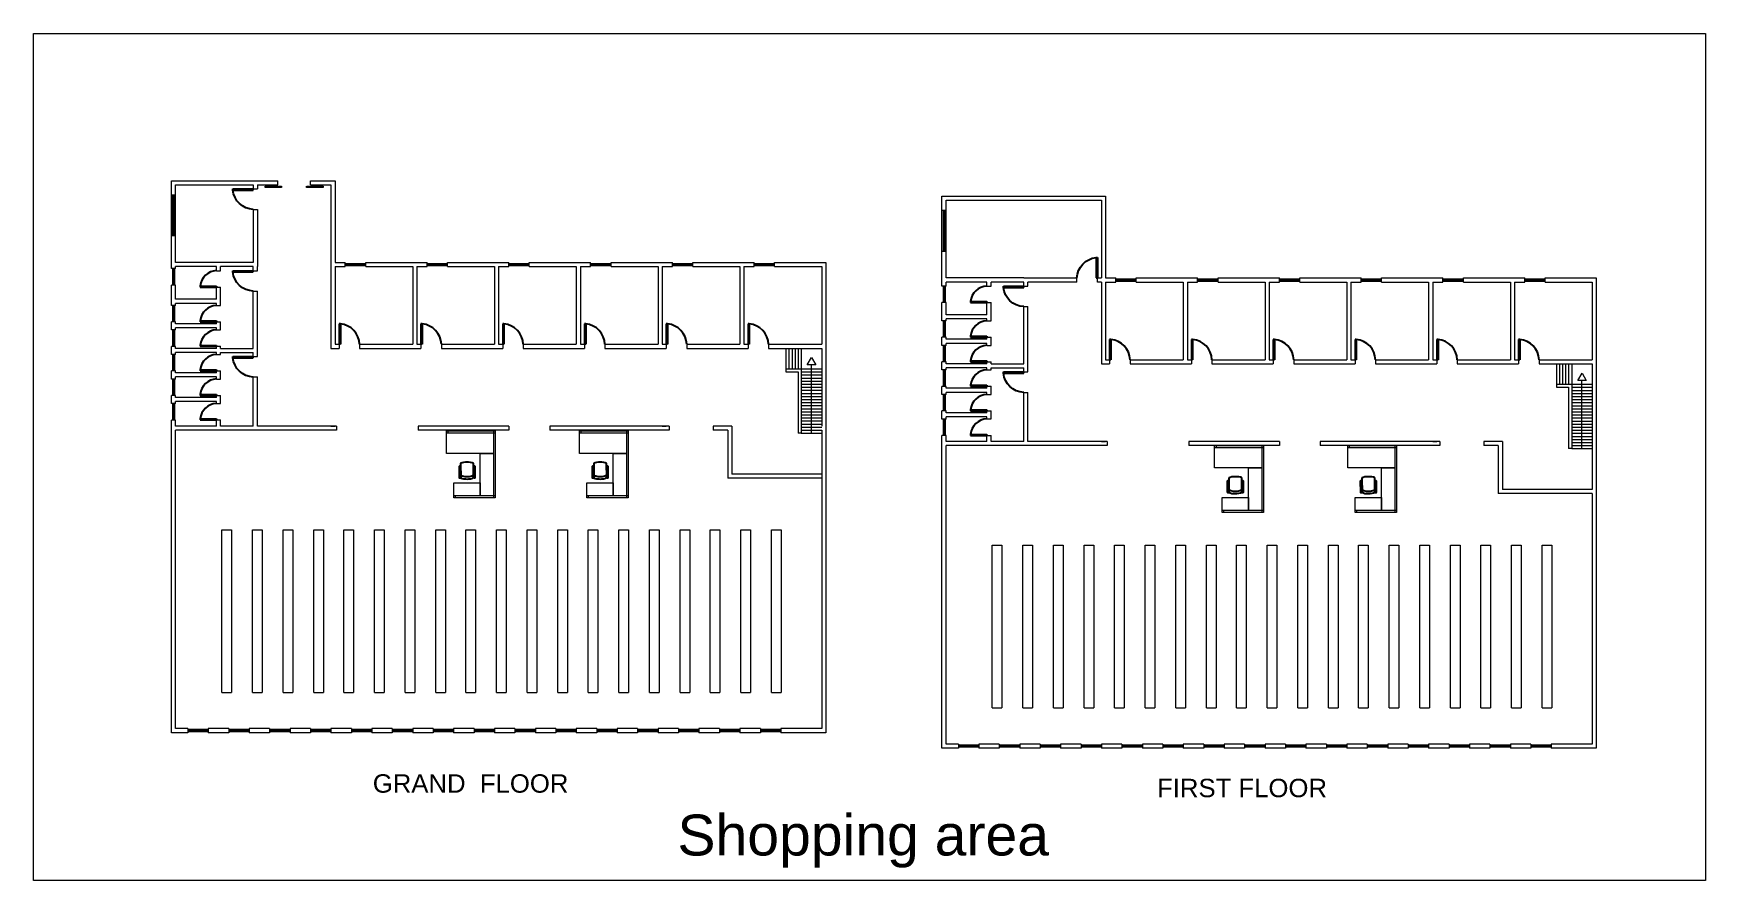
# Model space of a CAD drawing. Header units: inches. Extents: x 17 to 458, y 103 to 566.
# Drawn here: x 16.8 to 98.5, y 393.8 to 435.3 of the extents above; entities that cross this region are included whole.
import ezdxf

# ---------------------------------------------------------------- set-up
doc = ezdxf.new("R2010")
doc.units = ezdxf.units.IN
doc.header["$MEASUREMENT"] = 0
doc.layers.add('FUR', color=6, linetype='Continuous')
doc.styles.get("Standard").update_dxf_attribs({"font": 'arial.ttf'})

msp = doc.modelspace()

# ---------------------------------------------------------------- texts
at = {"lineweight": 0, "attachment_point": 1}
for s, width, insert, char_height in [('GRAND  FLOOR', 11.6763375, (33.34858, 399.04641), 0.9), ('FIRST FLOOR', 10.9522853, (71.70718, 398.82575), 0.9), ('Shopping area', 19.5565234, (48.24858, 397.07425), 2)]:
    msp.add_mtext_dynamic_manual_height_columns(s, width=width, gutter_width=1, heights=[0], dxfattribs=dict(at, insert=insert, char_height=char_height))

# ---------------------------------------------------------------- blocks, each defined once
blk = doc.blocks.new('DESK4')
at = {"color": 0}
for p, q in [((0, 1), (-0.06, 1)), ((0, 0), (-0.06, 0))]:
    blk.add_line(p, q, dxfattribs=at)
blk.add_lwpolyline([(-0.06, 1), (-0.06, 0)], dxfattribs=at)
blk.add_lwpolyline([(0.945, 0, 0.376459), (0, 1), (0, 0)], format="xyb", dxfattribs=at)
blk = doc.blocks.new('CH6')
for points in [[(189, 525), (176, 540), (142, 552), (92, 565), (23, 570), (-30, 573), (-30, 573), (-30, 573), (-83, 570), (-152, 563), (-202, 550), (-236, 538), (-249, 522), (-252, 531)], [(-252, 531), (-264, 534), (-299, 531), (-305, 522), (-302, 147), (-290, 137), (-274, 134), (-256, 138), (-246, 147)], [(-249, 522), (-246, 47), (-233, 31), (-199, 19), (-148, 7), (-80, 1), (-27, -2), (27, 2), (95, 8), (145, 21), (179, 34), (192, 50), (189, 525)], [(-248, 475), (-239, 469), (-229, 466), (-217, 466), (-208, 469), (-183, 479), (-139, 488), (-95, 498), (-64, 498), (-30, 498), (5, 498), (36, 499), (80, 490), (124, 480), (149, 471), (158, 468), (171, 468), (180, 471), (189, 478)], [(191, 150), (201, 140), (219, 137), (235, 141), (248, 150), (245, 525), (239, 534), (205, 537), (192, 534), (189, 525)]]:
    blk.add_lwpolyline(points)

# ---------------------------------------------------------------- linework, layer by layer
at = {"lineweight": 0}
for p, q in [((23.50393, 428.07905), (27.50393, 428.07905)), ((23.50393, 424.07905), (23.50393, 428.07905)), ((23.70393, 427.87905), (27.50393, 427.87905)), ((23.70393, 424.07905), (23.70393, 427.87905)), ((27.50393, 428.07905), (28.70393, 428.07905)), ((27.50393, 427.87905), (27.50393, 427.67905)), ((27.70393, 427.87905), (28.70393, 427.87905)), ((27.70393, 427.87905), (27.70393, 427.67905)), ((28.07912, 427.74986), (28.07912, 427.81986)), ((28.88287, 427.74986), (28.07912, 427.74986)), ((28.08287, 427.81986), (28.88287, 427.81986)), ((28.70393, 427.87905), (28.70393, 428.07905)), ((28.88287, 427.81986), (28.88287, 427.74986)), ((28.88287, 427.74986), (28.88287, 427.74986)), ((30.11322, 427.74986), (30.11322, 427.81986)), ((30.91697, 427.74986), (30.11322, 427.74986)), ((30.11697, 427.81986), (30.91697, 427.81986)), ((30.30393, 428.07905), (31.50393, 428.07905)), ((30.30393, 427.87905), (30.30393, 428.07905)), ((30.30393, 427.87905), (31.30393, 427.87905)), ((30.91697, 427.81986), (30.91697, 427.74986)), ((30.91697, 427.74986), (30.91697, 427.74986)), ((31.30393, 427.87905), (31.30393, 423.87905)), ((31.50393, 428.07905), (31.50393, 424.07905)), ((23.70393, 427.37905), (23.50393, 427.37905)), ((23.55393, 427.37905), (23.55393, 425.37905)), ((23.60393, 427.37905), (23.60393, 425.37905)), ((23.65393, 427.37905), (23.65393, 425.37905)), ((27.50393, 427.67905), (27.70393, 427.67905)), ((27.50393, 427.67905), (27.70393, 427.67905)), ((61.18805, 427.32462), (65.18805, 427.32462)), ((61.18805, 423.32462), (61.18805, 427.32462)), ((61.38805, 423.32462), (61.38805, 427.12462)), ((61.38805, 427.12462), (68.98805, 427.12462)), ((65.18805, 427.32462), (69.18805, 427.32462)), ((68.98805, 427.12462), (68.98805, 423.32462)), ((69.18805, 427.32462), (69.18805, 423.32462)), ((23.65393, 426.37905), (23.55393, 426.37905)), ((27.50393, 426.67905), (27.50393, 424.07905)), ((27.50393, 426.67905), (27.70393, 426.67905)), ((27.50393, 426.67905), (27.70393, 426.67905)), ((27.70393, 426.67905), (27.70393, 423.87905)), ((61.38805, 426.62462), (61.18805, 426.62462)), ((61.23805, 426.62462), (61.23805, 424.62462)), ((61.28805, 426.62462), (61.28805, 424.62462)), ((61.33805, 426.62462), (61.33805, 424.62462)), ((23.70393, 425.37905), (23.50393, 425.37905)), ((61.33805, 425.62462), (61.23805, 425.62462)), ((61.38805, 424.62462), (61.18805, 424.62462)), ((23.50393, 423.77859), (23.50393, 424.07905)), ((23.70393, 423.77859), (23.50393, 423.77859)), ((23.55393, 423.77859), (23.55393, 422.97465)), ((23.60393, 423.77859), (23.60393, 422.97465)), ((23.65393, 423.77859), (23.65393, 422.97465)), ((27.50393, 424.07905), (23.70393, 424.07905)), ((23.70393, 423.77859), (23.70393, 423.87905)), ((25.70393, 423.87905), (23.70393, 423.87905)), ((25.70393, 423.67905), (25.70393, 423.87905)), ((25.70393, 423.67905), (25.90393, 423.67905)), ((25.90393, 423.67905), (25.90393, 423.87905)), ((27.50393, 423.87905), (25.90393, 423.87905)), ((27.50393, 423.61929), (27.50393, 423.87905)), ((27.50393, 423.67905), (27.70393, 423.67905)), ((27.70393, 423.67905), (27.70393, 423.87905)), ((31.30393, 423.87905), (31.30393, 419.87905)), ((31.50393, 424.07905), (32.00393, 424.07905)), ((31.50393, 423.87905), (31.50393, 420.07905)), ((31.50393, 423.87905), (32.00393, 423.87905)), ((32.00393, 423.87905), (32.00393, 424.07905)), ((32.00393, 424.02905), (33.00393, 424.02905)), ((32.00393, 423.97905), (33.00393, 423.97905)), ((32.00393, 423.92905), (33.00393, 423.92905)), ((33.00393, 424.07905), (35.50393, 424.07905)), ((33.00393, 423.87905), (33.00393, 424.07905)), ((33.00393, 423.87905), (35.30393, 423.87905)), ((35.30393, 423.87905), (35.30393, 420.07905)), ((35.50393, 424.07905), (36.00393, 424.07905)), ((35.50393, 423.87905), (36.00393, 423.87905)), ((35.50393, 423.87905), (35.50393, 420.07905)), ((36.00393, 423.87905), (36.00393, 424.07905)), ((36.00393, 424.02905), (37.00393, 424.02905)), ((36.00393, 423.97905), (37.00393, 423.97905)), ((36.00393, 423.92905), (37.00393, 423.92905)), ((37.00393, 424.07905), (39.50393, 424.07905)), ((37.00393, 423.87905), (37.00393, 424.07905)), ((37.00393, 423.87905), (39.30393, 423.87905)), ((39.30393, 423.87905), (39.30393, 420.07905)), ((39.50393, 424.07905), (40.00393, 424.07905)), ((39.50393, 423.87905), (40.00393, 423.87905)), ((39.50393, 423.87905), (39.50393, 420.07905)), ((40.00393, 423.87905), (40.00393, 424.07905)), ((40.00393, 424.02905), (41.00393, 424.02905)), ((40.00393, 423.97905), (41.00393, 423.97905)), ((40.00393, 423.92905), (41.00393, 423.92905)), ((41.00393, 424.07905), (43.50393, 424.07905)), ((41.00393, 423.87905), (41.00393, 424.07905)), ((41.00393, 423.87905), (43.30393, 423.87905)), ((43.30393, 423.87905), (43.30393, 420.07905)), ((43.50393, 424.07905), (44.00393, 424.07905)), ((43.50393, 423.87905), (43.50393, 420.07905)), ((43.50393, 423.87905), (44.00393, 423.87905)), ((44.00393, 423.87905), (44.00393, 424.07905)), ((44.00393, 424.02905), (45.00393, 424.02905)), ((44.00393, 423.97905), (45.00393, 423.97905)), ((44.00393, 423.92905), (45.00393, 423.92905)), ((45.00393, 424.07905), (47.50393, 424.07905)), ((45.00393, 423.87905), (45.00393, 424.07905)), ((45.00393, 423.87905), (47.30393, 423.87905)), ((47.30393, 423.87905), (47.30393, 420.07905)), ((47.50393, 424.07905), (48.00393, 424.07905)), ((47.50393, 423.87905), (47.50393, 420.07905)), ((47.50393, 423.87905), (48.00393, 423.87905)), ((48.00393, 423.87905), (48.00393, 424.07905)), ((48.00393, 424.02905), (49.00393, 424.02905)), ((48.00393, 423.97905), (49.00393, 423.97905)), ((48.00393, 423.92905), (49.00393, 423.92905)), ((49.00393, 424.07905), (51.50393, 424.07905)), ((49.00393, 423.87905), (49.00393, 424.07905)), ((49.00393, 423.87905), (51.30393, 423.87905)), ((51.30393, 423.87905), (51.30393, 420.07905)), ((51.50393, 424.07905), (52.00393, 424.07905)), ((51.50393, 423.87905), (51.50393, 420.07905)), ((51.50393, 423.87905), (52.00393, 423.87905)), ((52.00393, 423.87905), (52.00393, 424.07905)), ((52.00393, 424.02905), (53.00393, 424.02905)), ((52.00393, 423.97905), (53.00393, 423.97905)), ((52.00393, 423.92905), (53.00393, 423.92905)), ((53.00393, 424.07905), (55.50393, 424.07905)), ((53.00393, 423.87905), (53.00393, 424.07905)), ((53.00393, 423.87905), (55.30393, 423.87905)), ((55.30393, 423.87905), (55.30393, 420.07905)), ((55.50393, 424.07905), (55.50393, 420.07905)), ((23.50393, 421.97859), (23.50393, 422.97465)), ((23.70393, 422.97465), (23.50393, 422.97465)), ((23.70393, 422.27905), (23.70393, 422.97465)), ((25.70393, 422.27905), (25.70393, 422.87905)), ((25.70393, 422.87905), (25.90393, 422.87905)), ((25.90393, 421.97905), (25.90393, 422.87905)), ((61.18805, 422.92856), (61.18805, 423.32462)), ((61.38805, 422.92856), (61.18805, 422.92856)), ((61.23805, 422.92856), (61.23805, 422.12462)), ((61.28805, 422.92856), (61.28805, 422.12462)), ((61.33805, 422.92856), (61.33805, 422.12462)), ((65.18805, 423.32462), (61.38805, 423.32462)), ((61.38805, 422.92856), (61.38805, 423.12462)), ((63.38805, 423.12462), (61.38805, 423.12462)), ((63.38805, 422.92462), (63.38805, 423.12462)), ((63.38805, 422.92462), (63.38805, 423.12462)), ((63.38805, 422.92462), (63.58805, 422.92462)), ((63.58805, 422.92462), (63.58805, 423.12462)), ((65.18805, 423.12462), (63.58805, 423.12462)), ((63.58805, 422.92462), (63.58805, 423.12462)), ((65.18805, 423.32462), (66.59848, 423.32462)), ((65.18805, 422.86486), (65.18805, 423.12462)), ((65.18805, 422.92462), (65.38805, 422.92462)), ((67.78805, 423.12462), (65.38805, 423.12462)), ((65.38805, 422.92462), (65.38805, 423.12462)), ((66.59848, 423.32462), (67.78805, 423.32462)), ((67.78805, 423.12462), (67.78805, 423.32462)), ((68.78805, 423.32462), (68.98805, 423.32462)), ((68.78805, 423.12462), (68.78805, 423.32462)), ((68.98805, 423.12462), (68.78805, 423.12462)), ((68.98805, 423.12462), (68.98805, 419.12462)), ((69.18805, 423.32462), (69.68805, 423.32462)), ((69.18805, 423.12462), (69.68805, 423.12462)), ((69.18805, 423.12462), (69.18805, 419.32462)), ((69.68805, 423.12462), (69.68805, 423.32462)), ((69.68805, 423.27462), (70.68805, 423.27462)), ((69.68805, 423.22462), (70.68805, 423.22462)), ((69.68805, 423.17462), (70.68805, 423.17462)), ((70.68805, 423.32462), (73.18805, 423.32462)), ((70.68805, 423.12462), (70.68805, 423.32462)), ((70.68805, 423.12462), (72.98805, 423.12462)), ((72.98805, 423.12462), (72.98805, 419.32462)), ((73.18805, 423.32462), (73.68805, 423.32462)), ((73.18805, 423.12462), (73.68805, 423.12462)), ((73.18805, 423.12462), (73.18805, 419.32462)), ((73.68805, 423.12462), (73.68805, 423.32462)), ((73.68805, 423.27462), (74.68805, 423.27462)), ((73.68805, 423.22462), (74.68805, 423.22462)), ((73.68805, 423.17462), (74.68805, 423.17462)), ((74.68805, 423.32462), (77.18805, 423.32462)), ((74.68805, 423.12462), (74.68805, 423.32462)), ((74.68805, 423.12462), (76.98805, 423.12462)), ((76.98805, 423.12462), (76.98805, 419.32462)), ((77.18805, 423.32462), (77.68805, 423.32462)), ((77.18805, 423.12462), (77.68805, 423.12462)), ((77.18805, 423.12462), (77.18805, 419.32462)), ((77.68805, 423.12462), (77.68805, 423.32462)), ((77.68805, 423.27462), (78.68805, 423.27462)), ((77.68805, 423.22462), (78.68805, 423.22462)), ((77.68805, 423.17462), (78.68805, 423.17462)), ((78.68805, 423.32462), (81.18805, 423.32462)), ((78.68805, 423.12462), (78.68805, 423.32462)), ((78.68805, 423.12462), (80.98805, 423.12462)), ((80.98805, 423.12462), (80.98805, 419.32462)), ((81.18805, 423.32462), (81.68805, 423.32462)), ((81.18805, 423.12462), (81.68805, 423.12462)), ((81.18805, 423.12462), (81.18805, 419.32462)), ((81.68805, 423.12462), (81.68805, 423.32462)), ((81.68805, 423.27462), (82.68805, 423.27462)), ((81.68805, 423.22462), (82.68805, 423.22462)), ((81.68805, 423.17462), (82.68805, 423.17462)), ((82.68805, 423.32462), (85.18805, 423.32462)), ((82.68805, 423.12462), (82.68805, 423.32462)), ((82.68805, 423.12462), (84.98805, 423.12462)), ((84.98805, 423.12462), (84.98805, 419.32462)), ((85.18805, 423.32462), (85.68805, 423.32462)), ((85.18805, 423.12462), (85.68805, 423.12462)), ((85.18805, 423.12462), (85.18805, 419.32462)), ((85.68805, 423.12462), (85.68805, 423.32462)), ((85.68805, 423.27462), (86.68805, 423.27462)), ((85.68805, 423.22462), (86.68805, 423.22462)), ((85.68805, 423.17462), (86.68805, 423.17462)), ((86.68805, 423.32462), (89.18805, 423.32462)), ((86.68805, 423.12462), (86.68805, 423.32462)), ((86.68805, 423.12462), (88.98805, 423.12462)), ((88.98805, 423.12462), (88.98805, 419.32462)), ((89.18805, 423.32462), (89.68805, 423.32462)), ((89.18805, 423.12462), (89.68805, 423.12462)), ((89.18805, 423.12462), (89.18805, 419.32462)), ((89.68805, 423.12462), (89.68805, 423.32462)), ((89.68805, 423.27462), (90.68805, 423.27462)), ((89.68805, 423.22462), (90.68805, 423.22462)), ((89.68805, 423.17462), (90.68805, 423.17462)), ((90.68805, 423.32462), (93.18805, 423.32462)), ((90.68805, 423.12462), (90.68805, 423.32462)), ((90.68805, 423.12462), (92.98805, 423.12462)), ((92.98805, 423.12462), (92.98805, 419.32462)), ((93.18805, 423.32462), (93.18805, 419.32462)), ((25.70393, 422.27905), (23.70393, 422.27905)), ((23.70393, 421.97859), (23.70393, 422.07905)), ((25.70393, 422.07905), (23.70393, 422.07905)), ((25.70393, 421.97905), (25.70393, 422.07905)), ((27.50393, 419.87905), (27.50393, 422.67905)), ((27.50393, 422.67905), (27.70393, 422.67905)), ((27.70393, 419.47905), (27.70393, 422.67905)), ((61.18805, 421.22416), (61.18805, 422.12462)), ((61.38805, 422.12462), (61.18805, 422.12462)), ((61.38805, 421.52462), (61.38805, 422.12462)), ((63.38805, 422.12462), (62.58805, 422.12462)), ((63.38805, 421.52462), (63.38805, 422.17262)), ((63.38805, 421.52462), (63.38805, 422.12462)), ((63.38805, 422.12462), (63.58805, 422.12462)), ((63.58805, 421.22462), (63.58805, 422.12462)), ((63.58805, 421.22462), (63.58805, 422.12462)), ((23.70393, 421.97859), (23.50393, 421.97859)), ((23.50393, 420.77859), (23.50393, 421.17465)), ((23.70393, 421.17465), (23.50393, 421.17465)), ((23.55393, 421.97859), (23.55393, 421.17465)), ((23.60393, 421.97859), (23.60393, 421.17465)), ((23.65393, 421.97859), (23.65393, 421.17465)), ((23.70393, 421.07905), (23.70393, 421.17465)), ((25.70393, 421.97905), (25.90393, 421.97905)), ((25.70393, 421.07905), (25.70393, 421.17905)), ((25.70393, 421.17905), (25.90393, 421.17905)), ((25.90393, 420.77905), (25.90393, 421.17905)), ((61.38805, 421.22416), (61.18805, 421.22416)), ((61.23805, 421.22416), (61.23805, 420.42022)), ((61.28805, 421.22416), (61.28805, 420.42022)), ((61.33805, 421.22416), (61.33805, 420.42022)), ((63.38805, 421.52462), (61.38805, 421.52462)), ((61.38805, 421.22416), (61.38805, 421.32462)), ((63.38805, 421.32462), (61.38805, 421.32462)), ((63.38805, 421.22462), (63.38805, 421.32462)), ((63.38805, 421.22462), (63.38805, 421.32462)), ((63.38805, 421.22462), (63.58805, 421.22462)), ((65.18805, 419.12462), (65.18805, 421.92462)), ((65.18805, 421.92462), (65.38805, 421.92462)), ((65.38805, 418.72462), (65.38805, 421.92462)), ((23.70393, 420.77859), (23.50393, 420.77859)), ((23.55393, 420.77859), (23.55393, 419.97465)), ((23.60393, 420.77859), (23.60393, 419.97465)), ((23.65393, 420.77859), (23.65393, 419.97465)), ((25.70393, 421.07905), (23.70393, 421.07905)), ((23.70393, 420.77859), (23.70393, 420.87905)), ((25.70393, 420.87905), (23.70393, 420.87905)), ((25.70393, 420.77905), (25.70393, 420.87905)), ((25.70393, 420.77905), (25.90393, 420.77905)), ((61.18805, 420.02416), (61.18805, 420.42022)), ((61.38805, 420.42022), (61.18805, 420.42022)), ((61.38805, 420.32462), (61.38805, 420.42022)), ((63.38805, 420.32462), (63.38805, 420.47262)), ((63.38805, 420.32462), (63.38805, 420.42462)), ((63.38805, 420.42462), (63.58805, 420.42462)), ((63.58805, 420.02462), (63.58805, 420.42462)), ((63.58805, 420.02462), (63.58805, 420.42462)), ((23.50393, 419.57859), (23.50393, 419.97465)), ((23.70393, 419.97465), (23.50393, 419.97465)), ((23.70393, 419.57859), (23.50393, 419.57859)), ((23.55393, 419.57859), (23.55393, 418.77465)), ((23.60393, 419.57859), (23.60393, 418.77465)), ((23.65393, 419.57859), (23.65393, 418.77465)), ((23.70393, 419.87905), (23.70393, 419.97465)), ((25.70393, 419.87905), (23.70393, 419.87905)), ((23.70393, 419.57859), (23.70393, 419.67905)), ((25.70393, 419.67905), (23.70393, 419.67905)), ((25.70393, 419.87905), (25.70393, 419.97905)), ((25.70393, 419.97905), (25.90393, 419.97905)), ((25.70393, 419.57905), (25.70393, 419.67905)), ((25.70393, 419.57905), (25.90393, 419.57905)), ((25.90393, 419.87905), (25.90393, 419.97905)), ((25.90393, 419.87905), (27.50393, 419.87905)), ((25.90393, 419.57905), (25.90393, 419.67905)), ((25.90393, 419.67905), (27.50393, 419.67905)), ((27.50393, 419.41929), (27.50393, 419.67905)), ((31.30393, 419.87905), (31.70393, 419.87905)), ((31.50393, 420.07905), (31.70393, 420.07905)), ((31.70393, 420.07905), (31.70393, 419.87905)), ((32.70393, 420.07905), (35.30393, 420.07905)), ((32.70393, 420.07905), (32.70393, 419.87905)), ((32.70393, 419.87905), (35.70393, 419.87905)), ((35.50393, 420.07905), (35.70393, 420.07905)), ((35.70393, 420.07905), (35.70393, 419.87905)), ((36.70393, 420.07905), (39.30393, 420.07905)), ((36.70393, 420.07905), (36.70393, 419.87905)), ((36.70393, 419.87905), (39.70393, 419.87905)), ((39.50393, 420.07905), (39.70393, 420.07905)), ((39.70393, 420.07905), (39.70393, 419.87905)), ((40.70393, 420.07905), (43.30393, 420.07905)), ((40.70393, 420.07905), (40.70393, 419.87905)), ((40.70393, 419.87905), (43.70393, 419.87905)), ((43.50393, 420.07905), (43.70393, 420.07905)), ((43.70393, 420.07905), (43.70393, 419.87905)), ((44.70393, 420.07905), (47.30393, 420.07905)), ((44.70393, 420.07905), (44.70393, 419.87905)), ((44.70393, 419.87905), (47.70393, 419.87905)), ((47.50393, 420.07905), (47.70393, 420.07905)), ((47.70393, 420.07905), (47.70393, 419.87905)), ((48.70393, 420.07905), (51.30393, 420.07905)), ((48.70393, 420.07905), (48.70393, 419.87905)), ((48.70393, 419.87905), (51.70393, 419.87905)), ((51.50393, 420.07905), (51.70393, 420.07905)), ((51.70393, 420.07905), (51.70393, 419.87905)), ((52.70393, 420.07905), (55.30393, 420.07905)), ((52.70393, 420.07905), (52.70393, 419.87905)), ((52.70393, 419.87905), (55.30393, 419.87905)), ((53.55393, 419.87905), (53.55393, 418.87905)), ((53.70393, 419.87905), (53.70393, 418.87905)), ((53.85393, 419.87905), (53.85393, 418.87905)), ((54.00393, 419.87905), (54.00393, 418.87905)), ((54.15393, 419.87905), (54.15393, 418.87905)), ((54.15393, 419.87905), (54.15393, 418.87905)), ((54.30393, 419.87905), (54.30393, 415.72905)), ((55.30393, 419.87905), (55.30393, 416.07905)), ((55.50393, 420.07905), (55.50393, 416.07905)), ((61.38805, 420.02416), (61.18805, 420.02416)), ((61.23805, 420.02416), (61.23805, 419.22022)), ((61.28805, 420.02416), (61.28805, 419.22022)), ((61.33805, 420.02416), (61.33805, 419.22022)), ((63.38805, 420.32462), (61.38805, 420.32462)), ((61.38805, 420.02416), (61.38805, 420.12462)), ((63.38805, 420.12462), (61.38805, 420.12462)), ((63.38805, 420.02462), (63.38805, 420.12462)), ((63.38805, 420.02462), (63.38805, 420.12462)), ((63.38805, 420.02462), (63.58805, 420.02462)), ((23.50393, 418.37859), (23.50393, 418.77465)), ((23.70393, 418.77465), (23.50393, 418.77465)), ((23.70393, 418.67905), (23.70393, 418.77465)), ((25.70393, 418.67905), (25.70393, 418.77905)), ((25.70393, 418.77905), (25.90393, 418.77905)), ((25.90393, 418.37905), (25.90393, 418.77905)), ((27.50393, 419.47905), (27.70393, 419.47905)), ((53.55393, 418.87905), (55.30393, 418.87905)), ((53.55393, 418.87905), (53.55393, 418.72905)), ((53.55393, 418.72905), (54.15393, 418.72905)), ((54.15393, 418.72905), (54.15393, 415.72905)), ((54.30393, 418.72905), (55.30393, 418.72905)), ((54.30393, 418.72905), (55.30393, 418.72905)), ((61.18805, 418.82416), (61.18805, 419.22022)), ((61.38805, 419.22022), (61.18805, 419.22022)), ((61.38805, 418.82416), (61.18805, 418.82416)), ((61.23805, 418.82416), (61.23805, 418.02022)), ((61.28805, 418.82416), (61.28805, 418.02022)), ((61.33805, 418.82416), (61.33805, 418.02022)), ((61.38805, 419.12462), (61.38805, 419.22022)), ((63.38805, 419.12462), (61.38805, 419.12462)), ((61.38805, 418.82416), (61.38805, 418.92462)), ((63.38805, 418.92462), (61.38805, 418.92462)), ((63.38805, 419.12462), (63.38805, 419.27262)), ((63.38805, 419.12462), (63.38805, 419.22462)), ((63.38805, 419.22462), (63.58805, 419.22462)), ((63.38805, 418.82462), (63.38805, 418.92462)), ((63.38805, 418.82462), (63.38805, 418.92462)), ((63.38805, 418.82462), (63.58805, 418.82462)), ((63.58805, 419.12462), (63.58805, 419.22462)), ((63.58805, 419.12462), (63.58805, 419.22462)), ((63.58805, 419.12462), (65.18805, 419.12462)), ((63.58805, 418.82462), (63.58805, 418.92462)), ((63.58805, 418.92462), (65.18805, 418.92462)), ((63.58805, 418.82462), (63.58805, 418.92462)), ((65.18805, 418.66486), (65.18805, 418.92462)), ((65.18805, 418.72462), (65.38805, 418.72462)), ((68.98805, 419.12462), (69.38805, 419.12462)), ((69.18805, 419.32462), (69.44781, 419.32462)), ((69.18805, 419.32462), (69.38805, 419.32462)), ((69.38805, 419.32462), (69.38805, 419.12462)), ((70.38805, 419.32462), (72.98805, 419.32462)), ((70.38896, 419.32462), (72.98805, 419.32462)), ((70.38896, 419.32462), (70.38896, 419.12462)), ((70.38896, 419.12462), (73.38805, 419.12462)), ((73.18805, 419.32462), (73.44781, 419.32462)), ((73.18805, 419.32462), (73.38805, 419.32462)), ((73.38805, 419.32462), (73.38805, 419.12462)), ((74.38805, 419.32462), (76.98805, 419.32462)), ((74.38805, 419.32462), (76.98805, 419.32462)), ((74.38805, 419.32462), (74.38805, 419.12462)), ((74.38805, 419.12462), (77.38805, 419.12462)), ((77.18805, 419.32462), (77.44781, 419.32462)), ((77.18805, 419.32462), (77.38805, 419.32462)), ((77.38805, 419.32462), (77.38805, 419.12462)), ((78.38805, 419.32462), (80.98805, 419.32462)), ((78.38896, 419.32462), (80.98805, 419.32462)), ((78.38896, 419.32462), (78.38896, 419.12462)), ((78.38896, 419.12462), (81.38805, 419.12462)), ((81.18805, 419.32462), (81.44781, 419.32462)), ((81.18805, 419.32462), (81.38805, 419.32462)), ((81.38805, 419.32462), (81.38805, 419.12462)), ((82.38805, 419.32462), (84.98805, 419.32462)), ((82.38805, 419.32462), (84.98805, 419.32462)), ((82.38805, 419.32462), (82.38805, 419.12462)), ((82.38805, 419.12462), (85.38805, 419.12462)), ((85.18805, 419.32462), (85.44781, 419.32462)), ((85.18805, 419.32462), (85.38805, 419.32462)), ((85.38805, 419.32462), (85.38805, 419.12462)), ((86.38805, 419.32462), (88.98805, 419.32462)), ((86.38896, 419.32462), (88.98805, 419.32462)), ((86.38896, 419.32462), (86.38896, 419.12462)), ((86.38896, 419.12462), (89.38805, 419.12462)), ((89.18805, 419.32462), (89.44781, 419.32462)), ((89.18805, 419.32462), (89.38805, 419.32462)), ((89.38805, 419.32462), (89.38805, 419.12462)), ((90.38896, 419.32462), (92.98805, 419.32462)), ((90.38896, 419.32462), (90.38896, 419.12462)), ((90.38896, 419.12462), (92.98805, 419.12462)), ((91.23805, 419.12462), (91.23805, 418.12462)), ((91.38805, 419.12462), (91.38805, 418.12462)), ((91.53805, 419.12462), (91.53805, 418.12462)), ((91.68805, 419.12462), (91.68805, 418.12462)), ((91.83805, 419.12462), (91.83805, 418.12462)), ((91.83805, 419.12462), (91.83805, 418.12462)), ((91.98805, 419.12462), (91.98805, 414.97462)), ((92.98805, 419.12462), (92.98805, 415.32462)), ((93.18805, 419.32462), (93.18805, 415.32462)), ((23.70393, 418.37859), (23.50393, 418.37859)), ((23.55393, 418.37859), (23.55393, 417.57465)), ((23.60393, 418.37859), (23.60393, 417.57465)), ((23.65393, 418.37859), (23.65393, 417.57465)), ((25.70393, 418.67905), (23.70393, 418.67905)), ((25.70393, 418.47905), (23.70393, 418.47905)), ((23.70393, 418.37859), (23.70393, 418.47905)), ((25.70393, 418.37905), (25.70393, 418.47905)), ((25.70393, 418.37905), (25.90393, 418.37905)), ((27.50393, 416.07905), (27.50393, 418.47905)), ((27.50393, 418.47905), (27.70393, 418.47905)), ((27.70393, 416.07905), (27.70393, 418.47905)), ((54.30393, 418.57905), (55.30393, 418.57905)), ((54.30393, 418.42905), (55.30393, 418.42905)), ((54.30393, 418.27905), (55.30393, 418.27905)), ((54.30393, 418.12905), (55.30393, 418.12905)), ((54.30393, 417.97905), (55.30393, 417.97905)), ((61.18805, 417.62416), (61.18805, 418.02022)), ((61.38805, 418.02022), (61.18805, 418.02022)), ((61.38805, 417.92462), (61.38805, 418.02022)), ((63.38805, 417.92462), (61.38805, 417.92462)), ((63.38805, 417.92462), (63.38805, 418.07262)), ((63.38805, 417.92462), (63.38805, 418.02462)), ((63.38805, 418.02462), (63.58805, 418.02462)), ((63.58805, 417.62462), (63.58805, 418.02462)), ((63.58805, 417.62462), (63.58805, 418.02462)), ((91.23805, 418.12462), (92.98805, 418.12462)), ((91.23805, 418.12462), (91.23805, 417.97462)), ((91.23805, 417.97462), (91.83805, 417.97462)), ((91.83805, 417.97462), (91.83805, 414.97462)), ((91.98805, 417.97462), (92.98805, 417.97462)), ((91.98805, 417.97462), (92.98805, 417.97462)), ((23.50393, 417.17859), (23.50393, 417.57465)), ((23.70393, 417.57465), (23.50393, 417.57465)), ((23.70393, 417.17859), (23.50393, 417.17859)), ((23.55393, 417.17859), (23.55393, 416.37465)), ((23.60393, 417.17859), (23.60393, 416.37465)), ((23.65393, 417.17859), (23.65393, 416.37465)), ((23.70393, 417.47905), (23.70393, 417.57465)), ((25.70393, 417.47905), (23.70393, 417.47905)), ((23.70393, 417.17859), (23.70393, 417.27905)), ((25.70393, 417.27905), (23.70393, 417.27905)), ((25.70393, 417.47905), (25.70393, 417.57905)), ((25.70393, 417.57905), (25.90393, 417.57905)), ((25.70393, 417.17905), (25.70393, 417.27905)), ((25.70393, 417.17905), (25.90393, 417.17905)), ((25.90393, 417.17905), (25.90393, 417.57905)), ((54.30393, 417.82905), (55.30393, 417.82905)), ((54.30393, 417.67905), (55.30393, 417.67905)), ((54.30393, 417.52905), (55.30393, 417.52905)), ((54.30393, 417.37905), (55.30393, 417.37905)), ((54.30393, 417.22905), (55.30393, 417.22905)), ((61.38805, 417.62416), (61.18805, 417.62416)), ((61.23805, 417.62416), (61.23805, 416.82022)), ((61.28805, 417.62416), (61.28805, 416.82022)), ((61.33805, 417.62416), (61.33805, 416.82022)), ((61.38805, 417.62416), (61.38805, 417.72462)), ((63.38805, 417.72462), (61.38805, 417.72462)), ((63.38805, 417.62462), (63.38805, 417.72462)), ((63.38805, 417.62462), (63.38805, 417.72462)), ((63.38805, 417.62462), (63.58805, 417.62462)), ((65.18805, 415.32462), (65.18805, 417.72462)), ((65.18805, 417.72462), (65.38805, 417.72462)), ((65.38805, 415.32462), (65.38805, 417.72462)), ((91.98805, 417.82462), (92.98805, 417.82462)), ((91.98805, 417.67462), (92.98805, 417.67462)), ((91.98805, 417.52462), (92.98805, 417.52462)), ((91.98805, 417.37462), (92.98805, 417.37462)), ((91.98805, 417.22462), (92.98805, 417.22462)), ((23.50393, 416.07905), (23.50393, 416.37465)), ((23.70393, 416.37465), (23.50393, 416.37465)), ((23.70393, 416.07905), (23.70393, 416.37465)), ((25.70393, 416.07905), (25.70393, 416.37905)), ((25.70393, 416.37905), (25.90393, 416.37905)), ((25.90393, 416.07905), (25.90393, 416.37905)), ((54.30393, 417.07905), (55.30393, 417.07905)), ((54.30393, 416.92905), (55.30393, 416.92905)), ((54.30393, 416.77905), (55.30393, 416.77905)), ((54.30393, 416.62905), (55.30393, 416.62905)), ((54.30393, 416.47905), (55.30393, 416.47905)), ((54.30393, 416.32905), (55.30393, 416.32905)), ((61.18805, 416.42416), (61.18805, 416.82022)), ((61.38805, 416.82022), (61.18805, 416.82022)), ((61.38805, 416.42416), (61.18805, 416.42416)), ((61.23805, 416.42416), (61.23805, 415.62022)), ((61.28805, 416.42416), (61.28805, 415.62022)), ((61.33805, 416.42416), (61.33805, 415.62022)), ((61.38805, 416.72462), (61.38805, 416.82022)), ((63.38805, 416.72462), (61.38805, 416.72462)), ((61.38805, 416.42416), (61.38805, 416.52462)), ((63.38805, 416.52462), (61.38805, 416.52462)), ((63.38805, 416.72462), (63.38805, 416.87262)), ((63.38805, 416.72462), (63.38805, 416.82462)), ((63.38805, 416.82462), (63.58805, 416.82462)), ((63.38805, 416.42462), (63.38805, 416.52462)), ((63.38805, 416.42462), (63.38805, 416.52462)), ((63.38805, 416.42462), (63.58805, 416.42462)), ((63.58805, 416.42462), (63.58805, 416.82462)), ((63.58805, 416.42462), (63.58805, 416.82462)), ((91.98805, 417.07462), (92.98805, 417.07462)), ((91.98805, 416.92462), (92.98805, 416.92462)), ((91.98805, 416.77462), (92.98805, 416.77462)), ((91.98805, 416.62462), (92.98805, 416.62462)), ((91.98805, 416.47462), (92.98805, 416.47462)), ((91.98805, 416.32462), (92.98805, 416.32462)), ((23.50393, 401.07905), (23.50393, 416.07905)), ((25.70393, 416.07905), (23.70393, 416.07905)), ((23.70393, 401.27905), (23.70393, 415.87905)), ((31.57469, 415.87905), (23.70393, 415.87905)), ((27.50393, 416.07905), (25.90393, 416.07905)), ((31.57469, 416.07905), (27.70393, 416.07905)), ((40.00448, 416.07905), (35.57469, 416.07905)), ((40.00448, 415.87905), (35.57469, 415.87905)), ((47.84889, 416.07905), (42.00448, 416.07905)), ((47.84889, 415.87905), (42.00448, 415.87905)), ((50.91287, 416.07905), (50.00099, 416.07905)), ((50.00099, 416.07905), (50.00099, 415.87905)), ((50.71287, 415.87905), (50.00099, 415.87905)), ((50.71287, 415.87905), (50.71287, 413.52905)), ((50.91287, 416.07905), (50.91287, 415.87905)), ((50.91287, 416.07905), (50.91287, 413.72905)), ((54.30393, 415.72905), (54.15393, 415.72905)), ((54.30393, 416.17905), (55.30393, 416.17905)), ((54.30393, 416.02905), (55.30393, 416.02905)), ((54.30393, 415.87905), (55.30393, 415.87905)), ((54.30393, 415.72905), (55.30393, 415.72905)), ((55.30393, 415.87905), (55.30393, 401.27905)), ((55.50393, 416.07905), (55.50393, 401.07905)), ((61.18805, 415.32462), (61.18805, 415.62022)), ((61.38805, 415.62022), (61.18805, 415.62022)), ((61.38805, 415.32462), (61.38805, 415.62022)), ((63.38805, 415.32462), (63.38805, 415.67262)), ((63.38805, 415.32462), (63.38805, 415.62462)), ((63.38805, 415.62462), (63.58805, 415.62462)), ((63.58805, 415.32462), (63.58805, 415.62462)), ((63.58805, 415.32462), (63.58805, 415.62462)), ((91.98805, 416.17462), (92.98805, 416.17462)), ((91.98805, 416.02462), (92.98805, 416.02462)), ((91.98805, 415.87462), (92.98805, 415.87462)), ((91.98805, 415.72462), (92.98805, 415.72462)), ((91.98805, 415.57462), (92.98805, 415.57462)), ((61.18805, 400.32462), (61.18805, 415.32462)), ((63.38805, 415.32462), (61.38805, 415.32462)), ((61.38805, 400.52462), (61.38805, 415.12462)), ((69.25881, 415.12462), (61.38805, 415.12462)), ((65.18805, 415.32462), (63.58805, 415.32462)), ((69.25881, 415.32462), (65.38805, 415.32462)), ((77.6886, 415.32462), (73.25881, 415.32462)), ((77.6886, 415.12462), (73.25881, 415.12462)), ((85.53301, 415.32462), (79.6886, 415.32462)), ((85.53301, 415.12462), (79.6886, 415.12462)), ((88.59699, 415.32462), (87.68511, 415.32462)), ((87.68511, 415.32462), (87.68511, 415.12462)), ((88.39699, 415.12462), (87.68511, 415.12462)), ((88.39699, 415.12462), (88.39699, 412.77462)), ((88.59699, 415.32462), (88.59699, 415.12462)), ((88.59699, 415.32462), (88.59699, 412.97462)), ((91.98805, 414.97462), (91.83805, 414.97462)), ((91.98805, 415.42462), (92.98805, 415.42462)), ((91.98805, 415.27462), (92.98805, 415.27462)), ((91.98805, 415.12462), (92.98805, 415.12462)), ((91.98805, 414.97462), (92.98805, 414.97462)), ((92.98805, 415.32462), (92.98805, 412.97462)), ((93.18805, 415.32462), (93.18805, 400.32462)), ((55.30393, 413.52905), (50.71287, 413.52905)), ((55.30393, 413.72905), (50.91287, 413.72905)), ((92.98805, 412.77462), (88.39699, 412.77462)), ((92.98805, 412.97462), (88.59699, 412.97462)), ((92.98805, 412.77462), (92.98805, 400.52462)), ((24.30393, 401.07905), (23.50393, 401.07905)), ((24.30393, 401.27905), (23.70393, 401.27905)), ((24.30393, 401.27905), (24.30393, 401.07905)), ((25.30393, 401.22905), (24.30393, 401.22905)), ((25.30393, 401.17905), (24.30393, 401.17905)), ((25.30393, 401.12905), (24.30393, 401.12905)), ((26.30393, 401.27905), (25.30393, 401.27905)), ((25.30393, 401.27905), (25.30393, 401.07905)), ((26.30393, 401.07905), (25.30393, 401.07905)), ((26.30393, 401.27905), (26.30393, 401.07905)), ((27.30393, 401.22905), (26.30393, 401.22905)), ((27.30393, 401.17905), (26.30393, 401.17905)), ((27.30393, 401.12905), (26.30393, 401.12905)), ((28.30393, 401.27905), (27.30393, 401.27905)), ((27.30393, 401.27905), (27.30393, 401.07905)), ((28.30393, 401.07905), (27.30393, 401.07905)), ((28.30393, 401.27905), (28.30393, 401.07905)), ((29.30393, 401.22905), (28.30393, 401.22905)), ((29.30393, 401.17905), (28.30393, 401.17905)), ((29.30393, 401.12905), (28.30393, 401.12905)), ((30.30393, 401.27905), (29.30393, 401.27905)), ((29.30393, 401.27905), (29.30393, 401.07905)), ((30.30393, 401.07905), (29.30393, 401.07905)), ((30.30393, 401.27905), (30.30393, 401.07905)), ((31.30393, 401.22905), (30.30393, 401.22905)), ((31.30393, 401.17905), (30.30393, 401.17905)), ((31.30393, 401.12905), (30.30393, 401.12905)), ((32.30393, 401.27905), (31.30393, 401.27905)), ((31.30393, 401.27905), (31.30393, 401.07905)), ((32.30393, 401.07905), (31.30393, 401.07905)), ((32.30393, 401.27905), (32.30393, 401.07905)), ((33.30393, 401.22905), (32.30393, 401.22905)), ((33.30393, 401.17905), (32.30393, 401.17905)), ((33.30393, 401.12905), (32.30393, 401.12905)), ((34.30393, 401.27905), (33.30393, 401.27905)), ((33.30393, 401.27905), (33.30393, 401.07905)), ((34.30393, 401.07905), (33.30393, 401.07905)), ((34.30393, 401.27905), (34.30393, 401.07905)), ((35.30393, 401.22905), (34.30393, 401.22905)), ((35.30393, 401.17905), (34.30393, 401.17905)), ((35.30393, 401.12905), (34.30393, 401.12905)), ((36.30393, 401.27905), (35.30393, 401.27905)), ((35.30393, 401.27905), (35.30393, 401.07905)), ((36.30393, 401.07905), (35.30393, 401.07905)), ((36.30393, 401.27905), (36.30393, 401.07905)), ((37.30393, 401.22905), (36.30393, 401.22905)), ((37.30393, 401.17905), (36.30393, 401.17905)), ((37.30393, 401.12905), (36.30393, 401.12905)), ((38.30393, 401.27905), (37.30393, 401.27905)), ((37.30393, 401.27905), (37.30393, 401.07905)), ((38.30393, 401.07905), (37.30393, 401.07905)), ((38.30393, 401.27905), (38.30393, 401.07905)), ((39.30393, 401.22905), (38.30393, 401.22905)), ((39.30393, 401.17905), (38.30393, 401.17905)), ((39.30393, 401.12905), (38.30393, 401.12905)), ((40.30393, 401.27905), (39.30393, 401.27905)), ((39.30393, 401.27905), (39.30393, 401.07905)), ((40.30393, 401.07905), (39.30393, 401.07905)), ((40.30393, 401.27905), (40.30393, 401.07905)), ((41.30393, 401.22905), (40.30393, 401.22905)), ((41.30393, 401.17905), (40.30393, 401.17905)), ((41.30393, 401.12905), (40.30393, 401.12905)), ((42.30393, 401.27905), (41.30393, 401.27905)), ((41.30393, 401.27905), (41.30393, 401.07905)), ((42.30393, 401.07905), (41.30393, 401.07905)), ((42.30393, 401.27905), (42.30393, 401.07905)), ((43.30393, 401.22905), (42.30393, 401.22905)), ((43.30393, 401.17905), (42.30393, 401.17905)), ((43.30393, 401.12905), (42.30393, 401.12905)), ((44.30393, 401.27905), (43.30393, 401.27905)), ((43.30393, 401.27905), (43.30393, 401.07905)), ((44.30393, 401.07905), (43.30393, 401.07905)), ((44.30393, 401.27905), (44.30393, 401.07905)), ((45.30393, 401.22905), (44.30393, 401.22905)), ((45.30393, 401.17905), (44.30393, 401.17905)), ((45.30393, 401.12905), (44.30393, 401.12905)), ((46.30393, 401.27905), (45.30393, 401.27905)), ((45.30393, 401.27905), (45.30393, 401.07905)), ((46.30393, 401.07905), (45.30393, 401.07905)), ((46.30393, 401.27905), (46.30393, 401.07905)), ((47.30393, 401.22905), (46.30393, 401.22905)), ((47.30393, 401.17905), (46.30393, 401.17905)), ((47.30393, 401.12905), (46.30393, 401.12905)), ((48.30393, 401.27905), (47.30393, 401.27905)), ((47.30393, 401.27905), (47.30393, 401.07905)), ((48.30393, 401.07905), (47.30393, 401.07905)), ((48.30393, 401.27905), (48.30393, 401.07905)), ((49.30393, 401.22905), (48.30393, 401.22905)), ((49.30393, 401.17905), (48.30393, 401.17905)), ((49.30393, 401.12905), (48.30393, 401.12905)), ((50.30393, 401.27905), (49.30393, 401.27905)), ((49.30393, 401.27905), (49.30393, 401.07905)), ((50.30393, 401.07905), (49.30393, 401.07905)), ((50.30393, 401.27905), (50.30393, 401.07905)), ((51.30393, 401.22905), (50.30393, 401.22905)), ((51.30393, 401.17905), (50.30393, 401.17905)), ((51.30393, 401.12905), (50.30393, 401.12905)), ((52.30393, 401.27905), (51.30393, 401.27905)), ((51.30393, 401.27905), (51.30393, 401.07905)), ((52.30393, 401.07905), (51.30393, 401.07905)), ((52.30393, 401.27905), (52.30393, 401.07905)), ((53.30393, 401.22905), (52.30393, 401.22905)), ((53.30393, 401.17905), (52.30393, 401.17905)), ((53.30393, 401.12905), (52.30393, 401.12905)), ((55.30393, 401.27905), (53.30393, 401.27905)), ((53.30393, 401.27905), (53.30393, 401.07905)), ((55.50393, 401.07905), (53.30393, 401.07905)), ((61.98805, 400.32462), (61.18805, 400.32462)), ((61.98805, 400.32462), (61.18805, 400.32462)), ((61.98805, 400.52462), (61.38805, 400.52462)), ((61.98805, 400.52462), (61.38805, 400.52462)), ((61.98805, 400.52462), (61.98805, 400.32462)), ((62.98805, 400.47462), (61.98805, 400.47462)), ((62.98805, 400.42462), (61.98805, 400.42462)), ((62.98805, 400.37462), (61.98805, 400.37462)), ((63.98805, 400.52462), (62.98805, 400.52462)), ((63.98805, 400.52462), (62.98805, 400.52462)), ((62.98805, 400.52462), (62.98805, 400.32462)), ((63.98805, 400.32462), (62.98805, 400.32462)), ((63.98805, 400.32462), (62.98805, 400.32462)), ((63.98805, 400.52462), (63.98805, 400.32462)), ((64.98805, 400.47462), (63.98805, 400.47462)), ((64.98805, 400.42462), (63.98805, 400.42462)), ((64.98805, 400.37462), (63.98805, 400.37462)), ((65.98805, 400.52462), (64.98805, 400.52462)), ((65.98805, 400.52462), (64.98805, 400.52462)), ((64.98805, 400.52462), (64.98805, 400.32462)), ((65.98805, 400.32462), (64.98805, 400.32462)), ((65.98805, 400.32462), (64.98805, 400.32462)), ((65.98805, 400.52462), (65.98805, 400.32462)), ((66.98805, 400.47462), (65.98805, 400.47462)), ((66.98805, 400.42462), (65.98805, 400.42462)), ((66.98805, 400.37462), (65.98805, 400.37462)), ((67.98805, 400.52462), (66.98805, 400.52462)), ((67.98805, 400.52462), (66.98805, 400.52462)), ((66.98805, 400.52462), (66.98805, 400.32462)), ((67.98805, 400.32462), (66.98805, 400.32462)), ((67.98805, 400.32462), (66.98805, 400.32462)), ((67.98805, 400.52462), (67.98805, 400.32462)), ((68.98805, 400.47462), (67.98805, 400.47462)), ((68.98805, 400.42462), (67.98805, 400.42462)), ((68.98805, 400.37462), (67.98805, 400.37462)), ((69.98805, 400.52462), (68.98805, 400.52462)), ((69.98805, 400.52462), (68.98805, 400.52462)), ((68.98805, 400.52462), (68.98805, 400.32462)), ((69.98805, 400.32462), (68.98805, 400.32462)), ((69.98805, 400.32462), (68.98805, 400.32462)), ((69.98805, 400.52462), (69.98805, 400.32462)), ((70.98805, 400.47462), (69.98805, 400.47462)), ((70.98805, 400.42462), (69.98805, 400.42462)), ((70.98805, 400.37462), (69.98805, 400.37462)), ((71.98805, 400.52462), (70.98805, 400.52462)), ((71.98805, 400.52462), (70.98805, 400.52462)), ((70.98805, 400.52462), (70.98805, 400.32462)), ((71.98805, 400.32462), (70.98805, 400.32462)), ((71.98805, 400.32462), (70.98805, 400.32462)), ((71.98805, 400.52462), (71.98805, 400.32462)), ((72.98805, 400.47462), (71.98805, 400.47462)), ((72.98805, 400.42462), (71.98805, 400.42462)), ((72.98805, 400.37462), (71.98805, 400.37462)), ((73.98805, 400.52462), (72.98805, 400.52462)), ((73.98805, 400.52462), (72.98805, 400.52462)), ((72.98805, 400.52462), (72.98805, 400.32462)), ((73.98805, 400.32462), (72.98805, 400.32462)), ((73.98805, 400.32462), (72.98805, 400.32462)), ((73.98805, 400.52462), (73.98805, 400.32462)), ((74.98805, 400.47462), (73.98805, 400.47462)), ((74.98805, 400.42462), (73.98805, 400.42462)), ((74.98805, 400.37462), (73.98805, 400.37462)), ((75.98805, 400.52462), (74.98805, 400.52462)), ((75.98805, 400.52462), (74.98805, 400.52462)), ((74.98805, 400.52462), (74.98805, 400.32462)), ((75.98805, 400.32462), (74.98805, 400.32462)), ((75.98805, 400.32462), (74.98805, 400.32462)), ((75.98805, 400.52462), (75.98805, 400.32462)), ((76.98805, 400.47462), (75.98805, 400.47462)), ((76.98805, 400.42462), (75.98805, 400.42462)), ((76.98805, 400.37462), (75.98805, 400.37462)), ((77.98805, 400.52462), (76.98805, 400.52462)), ((77.98805, 400.52462), (76.98805, 400.52462)), ((76.98805, 400.52462), (76.98805, 400.32462)), ((77.98805, 400.32462), (76.98805, 400.32462)), ((77.98805, 400.32462), (76.98805, 400.32462)), ((77.98805, 400.52462), (77.98805, 400.32462)), ((78.98805, 400.47462), (77.98805, 400.47462)), ((78.98805, 400.42462), (77.98805, 400.42462)), ((78.98805, 400.37462), (77.98805, 400.37462)), ((79.98805, 400.52462), (78.98805, 400.52462)), ((79.98805, 400.52462), (78.98805, 400.52462)), ((78.98805, 400.52462), (78.98805, 400.32462)), ((79.98805, 400.32462), (78.98805, 400.32462)), ((79.98805, 400.32462), (78.98805, 400.32462)), ((79.98805, 400.52462), (79.98805, 400.32462)), ((80.98805, 400.47462), (79.98805, 400.47462)), ((80.98805, 400.42462), (79.98805, 400.42462)), ((80.98805, 400.37462), (79.98805, 400.37462)), ((81.98805, 400.52462), (80.98805, 400.52462)), ((81.98805, 400.52462), (80.98805, 400.52462)), ((80.98805, 400.52462), (80.98805, 400.32462)), ((81.98805, 400.32462), (80.98805, 400.32462)), ((81.98805, 400.32462), (80.98805, 400.32462)), ((81.98805, 400.52462), (81.98805, 400.32462)), ((82.98805, 400.47462), (81.98805, 400.47462)), ((82.98805, 400.42462), (81.98805, 400.42462)), ((82.98805, 400.37462), (81.98805, 400.37462)), ((83.98805, 400.52462), (82.98805, 400.52462)), ((83.98805, 400.52462), (82.98805, 400.52462)), ((82.98805, 400.52462), (82.98805, 400.32462)), ((83.98805, 400.32462), (82.98805, 400.32462)), ((83.98805, 400.32462), (82.98805, 400.32462)), ((83.98805, 400.52462), (83.98805, 400.32462)), ((84.98805, 400.47462), (83.98805, 400.47462)), ((84.98805, 400.42462), (83.98805, 400.42462)), ((84.98805, 400.37462), (83.98805, 400.37462)), ((85.98805, 400.52462), (84.98805, 400.52462)), ((85.98805, 400.52462), (84.98805, 400.52462)), ((84.98805, 400.52462), (84.98805, 400.32462)), ((85.98805, 400.32462), (84.98805, 400.32462)), ((85.98805, 400.32462), (84.98805, 400.32462)), ((85.98805, 400.52462), (85.98805, 400.32462)), ((86.98805, 400.47462), (85.98805, 400.47462)), ((86.98805, 400.42462), (85.98805, 400.42462)), ((86.98805, 400.37462), (85.98805, 400.37462)), ((87.98805, 400.52462), (86.98805, 400.52462)), ((87.98805, 400.52462), (86.98805, 400.52462)), ((86.98805, 400.52462), (86.98805, 400.32462)), ((87.98805, 400.32462), (86.98805, 400.32462)), ((87.98805, 400.32462), (86.98805, 400.32462)), ((87.98805, 400.52462), (87.98805, 400.32462)), ((88.98805, 400.47462), (87.98805, 400.47462)), ((88.98805, 400.42462), (87.98805, 400.42462)), ((88.98805, 400.37462), (87.98805, 400.37462)), ((89.98805, 400.52462), (88.98805, 400.52462)), ((89.98805, 400.52462), (88.98805, 400.52462)), ((88.98805, 400.52462), (88.98805, 400.32462)), ((89.98805, 400.32462), (88.98805, 400.32462)), ((89.98805, 400.32462), (88.98805, 400.32462)), ((89.98805, 400.52462), (89.98805, 400.32462)), ((90.98805, 400.47462), (89.98805, 400.47462)), ((90.98805, 400.42462), (89.98805, 400.42462)), ((90.98805, 400.37462), (89.98805, 400.37462)), ((92.98805, 400.52462), (90.98805, 400.52462)), ((92.98805, 400.52462), (90.98805, 400.52462)), ((90.98805, 400.52462), (90.98805, 400.32462)), ((93.18805, 400.32462), (90.98805, 400.32462)), ((93.18805, 400.32462), (90.98805, 400.32462))]:
    msp.add_line(p, q, dxfattribs=at)
at = {"color": 2, "lineweight": 0}
for p, q in [((54.80393, 415.72905), (54.80393, 419.06724)), ((92.48805, 414.97462), (92.48805, 418.31281))]:
    msp.add_line(p, q, dxfattribs=at)
at = {"color": 6, "lineweight": 0}
for p, q in [((31.30393, 416.07905), (31.50393, 416.07905)), ((31.57469, 416.07905), (31.57469, 415.87905)), ((35.57469, 416.07905), (35.57469, 415.87905)), ((40.00448, 416.07905), (40.00448, 415.87905)), ((42.00448, 416.07905), (42.00448, 415.87905)), ((47.50393, 416.07905), (47.70393, 416.07905)), ((47.84889, 416.07905), (47.84889, 415.87905)), ((68.98805, 415.32462), (69.18805, 415.32462)), ((69.25881, 415.32462), (69.25881, 415.12462)), ((73.25881, 415.32462), (73.25881, 415.12462)), ((77.6886, 415.32462), (77.6886, 415.12462)), ((79.6886, 415.32462), (79.6886, 415.12462)), ((85.18805, 415.32462), (85.38805, 415.32462)), ((85.53301, 415.32462), (85.53301, 415.12462)), ((25.96307, 411.00324), (26.43555, 411.00324)), ((27.46307, 411.00324), (27.93555, 411.00324)), ((28.96307, 411.00324), (29.43555, 411.00324)), ((30.46307, 411.00324), (30.93555, 411.00324)), ((31.93555, 411.00324), (32.40803, 411.00324)), ((33.43555, 411.00324), (33.90803, 411.00324)), ((34.93555, 411.00324), (35.40803, 411.00324)), ((36.43555, 411.00324), (36.90803, 411.00324)), ((37.90803, 411.00324), (38.38051, 411.00324)), ((39.40803, 411.00324), (39.88051, 411.00324)), ((40.90803, 411.00324), (41.38051, 411.00324)), ((42.40803, 411.00324), (42.88051, 411.00324)), ((43.88051, 411.00324), (44.35299, 411.00324)), ((45.38051, 411.00324), (45.85299, 411.00324)), ((46.88051, 411.00324), (47.35299, 411.00324)), ((48.38051, 411.00324), (48.85299, 411.00324)), ((49.85299, 411.00324), (50.32547, 411.00324)), ((51.35299, 411.00324), (51.82547, 411.00324)), ((52.85299, 411.00324), (53.32547, 411.00324)), ((63.64719, 410.24881), (64.11967, 410.24881)), ((65.14719, 410.24881), (65.61967, 410.24881)), ((66.64719, 410.24881), (67.11967, 410.24881)), ((68.14719, 410.24881), (68.61967, 410.24881)), ((69.61967, 410.24881), (70.09215, 410.24881)), ((71.11967, 410.24881), (71.59215, 410.24881)), ((72.61967, 410.24881), (73.09215, 410.24881)), ((74.11967, 410.24881), (74.59215, 410.24881)), ((75.59215, 410.24881), (76.06463, 410.24881)), ((77.09215, 410.24881), (77.56463, 410.24881)), ((78.59215, 410.24881), (79.06463, 410.24881)), ((80.09215, 410.24881), (80.56463, 410.24881)), ((81.56463, 410.24881), (82.03711, 410.24881)), ((83.06463, 410.24881), (83.53711, 410.24881)), ((84.56463, 410.24881), (85.03711, 410.24881)), ((86.06463, 410.24881), (86.53711, 410.24881)), ((87.53711, 410.24881), (88.00959, 410.24881)), ((89.03711, 410.24881), (89.50959, 410.24881)), ((90.53711, 410.24881), (91.00959, 410.24881)), ((25.96307, 403.05396), (26.43555, 403.05396)), ((27.46307, 403.05396), (27.93555, 403.05396)), ((28.96307, 403.05396), (29.43555, 403.05396)), ((30.46307, 403.05396), (30.93555, 403.05396)), ((31.93555, 403.05396), (32.40803, 403.05396)), ((33.43555, 403.05396), (33.90803, 403.05396)), ((34.93555, 403.05396), (35.40803, 403.05396)), ((36.43555, 403.05396), (36.90803, 403.05396)), ((37.90803, 403.05396), (38.38051, 403.05396)), ((39.40803, 403.05396), (39.88051, 403.05396)), ((40.90803, 403.05396), (41.38051, 403.05396)), ((42.40803, 403.05396), (42.88051, 403.05396)), ((43.88051, 403.05396), (44.35299, 403.05396)), ((45.38051, 403.05396), (45.85299, 403.05396)), ((46.88051, 403.05396), (47.35299, 403.05396)), ((48.38051, 403.05396), (48.85299, 403.05396)), ((49.85299, 403.05396), (50.32547, 403.05396)), ((51.35299, 403.05396), (51.82547, 403.05396)), ((52.85299, 403.05396), (53.32547, 403.05396)), ((63.64719, 402.29953), (64.11967, 402.29953)), ((65.14719, 402.29953), (65.61967, 402.29953)), ((66.64719, 402.29953), (67.11967, 402.29953)), ((68.14719, 402.29953), (68.61967, 402.29953)), ((69.61967, 402.29953), (70.09215, 402.29953)), ((71.11967, 402.29953), (71.59215, 402.29953)), ((72.61967, 402.29953), (73.09215, 402.29953)), ((74.11967, 402.29953), (74.59215, 402.29953)), ((75.59215, 402.29953), (76.06463, 402.29953)), ((77.09215, 402.29953), (77.56463, 402.29953)), ((78.59215, 402.29953), (79.06463, 402.29953)), ((80.09215, 402.29953), (80.56463, 402.29953)), ((81.56463, 402.29953), (82.03711, 402.29953)), ((83.06463, 402.29953), (83.53711, 402.29953)), ((84.56463, 402.29953), (85.03711, 402.29953)), ((86.06463, 402.29953), (86.53711, 402.29953)), ((87.53711, 402.29953), (88.00959, 402.29953)), ((89.03711, 402.29953), (89.50959, 402.29953)), ((90.53711, 402.29953), (91.00959, 402.29953))]:
    msp.add_line(p, q, dxfattribs=at)
at = {"lineweight": 0}
msp.add_lwpolyline([(16.75293, 435.28391), (98.53317, 435.28391), (98.53317, 393.84774), (16.75293, 393.84774)], close=True, dxfattribs=at)
at = {"color": 2, "lineweight": 0}
for points in [[(54.59975, 419.06724), (54.80791, 419.4278), (55.01608, 419.06724)], [(92.28387, 418.31281), (92.49204, 418.67336), (92.7002, 418.31281)]]:
    msp.add_lwpolyline(points, close=True, dxfattribs=at)
at = {"lineweight": 0}
for points in [[(25.96307, 403.05396), (25.96307, 411.00324)], [(26.43555, 411.00324), (26.43555, 403.05396)], [(27.46307, 403.05396), (27.46307, 411.00324)], [(27.93555, 411.00324), (27.93555, 403.05396)], [(28.96307, 403.05396), (28.96307, 411.00324)], [(29.43555, 411.00324), (29.43555, 403.05396)], [(30.46307, 403.05396), (30.46307, 411.00324)], [(30.93555, 411.00324), (30.93555, 403.05396)], [(31.93555, 403.05396), (31.93555, 411.00324)], [(32.40803, 411.00324), (32.40803, 403.05396)], [(33.43555, 403.05396), (33.43555, 411.00324)], [(33.90803, 411.00324), (33.90803, 403.05396)], [(34.93555, 403.05396), (34.93555, 411.00324)], [(35.40803, 411.00324), (35.40803, 403.05396)], [(36.43555, 403.05396), (36.43555, 411.00324)], [(36.90803, 411.00324), (36.90803, 403.05396)], [(37.90803, 403.05396), (37.90803, 411.00324)], [(38.38051, 411.00324), (38.38051, 403.05396)], [(39.40803, 403.05396), (39.40803, 411.00324)], [(39.88051, 411.00324), (39.88051, 403.05396)], [(40.90803, 403.05396), (40.90803, 411.00324)], [(41.38051, 411.00324), (41.38051, 403.05396)], [(42.40803, 403.05396), (42.40803, 411.00324)], [(42.88051, 411.00324), (42.88051, 403.05396)], [(43.88051, 403.05396), (43.88051, 411.00324)], [(44.35299, 411.00324), (44.35299, 403.05396)], [(45.38051, 403.05396), (45.38051, 411.00324)], [(45.85299, 411.00324), (45.85299, 403.05396)], [(46.88051, 403.05396), (46.88051, 411.00324)], [(47.35299, 411.00324), (47.35299, 403.05396)], [(48.38051, 403.05396), (48.38051, 411.00324)], [(48.85299, 411.00324), (48.85299, 403.05396)], [(49.85299, 403.05396), (49.85299, 411.00324)], [(50.32547, 411.00324), (50.32547, 403.05396)], [(51.35299, 403.05396), (51.35299, 411.00324)], [(51.82547, 411.00324), (51.82547, 403.05396)], [(52.85299, 403.05396), (52.85299, 411.00324)], [(53.32547, 411.00324), (53.32547, 403.05396)], [(63.64719, 402.29953), (63.64719, 410.24881)], [(64.11967, 410.24881), (64.11967, 402.29953)], [(65.14719, 402.29953), (65.14719, 410.24881)], [(65.61967, 410.24881), (65.61967, 402.29953)], [(66.64719, 402.29953), (66.64719, 410.24881)], [(67.11967, 410.24881), (67.11967, 402.29953)], [(68.14719, 402.29953), (68.14719, 410.24881)], [(68.61967, 410.24881), (68.61967, 402.29953)], [(69.61967, 402.29953), (69.61967, 410.24881)], [(70.09215, 410.24881), (70.09215, 402.29953)], [(71.11967, 402.29953), (71.11967, 410.24881)], [(71.59215, 410.24881), (71.59215, 402.29953)], [(72.61967, 402.29953), (72.61967, 410.24881)], [(73.09215, 410.24881), (73.09215, 402.29953)], [(74.11967, 402.29953), (74.11967, 410.24881)], [(74.59215, 410.24881), (74.59215, 402.29953)], [(75.59215, 402.29953), (75.59215, 410.24881)], [(76.06463, 410.24881), (76.06463, 402.29953)], [(77.09215, 402.29953), (77.09215, 410.24881)], [(77.56463, 410.24881), (77.56463, 402.29953)], [(78.59215, 402.29953), (78.59215, 410.24881)], [(79.06463, 410.24881), (79.06463, 402.29953)], [(80.09215, 402.29953), (80.09215, 410.24881)], [(80.56463, 410.24881), (80.56463, 402.29953)], [(81.56463, 402.29953), (81.56463, 410.24881)], [(82.03711, 410.24881), (82.03711, 402.29953)], [(83.06463, 402.29953), (83.06463, 410.24881)], [(83.53711, 410.24881), (83.53711, 402.29953)], [(84.56463, 402.29953), (84.56463, 410.24881)], [(85.03711, 410.24881), (85.03711, 402.29953)], [(86.06463, 402.29953), (86.06463, 410.24881)], [(86.53711, 410.24881), (86.53711, 402.29953)], [(87.53711, 402.29953), (87.53711, 410.24881)], [(88.00959, 410.24881), (88.00959, 402.29953)], [(89.03711, 402.29953), (89.03711, 410.24881)], [(89.50959, 410.24881), (89.50959, 402.29953)], [(90.53711, 402.29953), (90.53711, 410.24881)], [(91.00959, 410.24881), (91.00959, 402.29953)]]:
    msp.add_lwpolyline(points, dxfattribs=at)
at = {"layer": 'FUR', "lineweight": 0}
for p, q in [((36.95214, 415.8376), (39.34004, 415.8376)), ((36.95214, 414.74435), (36.95214, 415.8376)), ((36.95214, 415.75129), (39.34004, 415.75129)), ((37.03845, 415.75129), (37.03845, 415.8376)), ((39.25373, 415.8376), (39.25373, 414.74435)), ((39.34004, 415.8376), (39.34004, 414.74435)), ((43.45941, 415.8376), (45.8473, 415.8376)), ((43.45941, 414.74435), (43.45941, 415.8376)), ((43.45941, 415.75129), (45.8473, 415.75129)), ((43.54572, 415.75129), (43.54572, 415.8376)), ((45.76099, 415.8376), (45.76099, 414.74435)), ((45.8473, 415.8376), (45.8473, 414.74435)), ((39.25373, 414.74435), (36.95214, 414.74435)), ((38.60641, 414.74435), (39.25373, 414.74435)), ((38.60641, 412.65854), (38.60641, 414.74435)), ((39.25373, 414.74435), (39.25373, 412.57223)), ((39.34004, 414.74435), (39.34004, 412.57223)), ((45.76099, 414.74435), (43.45941, 414.74435)), ((45.11367, 414.74435), (45.76099, 414.74435)), ((45.11367, 412.65854), (45.11367, 414.74435)), ((45.76099, 414.74435), (45.76099, 412.57223)), ((45.8473, 414.74435), (45.8473, 412.57223)), ((74.52405, 415.12462), (76.91195, 415.12462)), ((74.52405, 414.03137), (74.52405, 415.12462)), ((74.52405, 415.03831), (76.91195, 415.03831)), ((74.61036, 415.03831), (74.61036, 415.12462)), ((76.82564, 415.12462), (76.82564, 414.03137)), ((76.91195, 415.12462), (76.91195, 414.03137)), ((81.03131, 414.03137), (81.03131, 415.12462)), ((81.03131, 415.12462), (83.41921, 415.12462)), ((81.03131, 415.03831), (83.41921, 415.03831)), ((81.11762, 415.03831), (81.11762, 415.12462)), ((83.3329, 415.12462), (83.3329, 414.03137)), ((83.41921, 415.12462), (83.41921, 414.03137)), ((76.82564, 414.03137), (74.52405, 414.03137)), ((76.17832, 414.03137), (76.82564, 414.03137)), ((76.17832, 411.94556), (76.17832, 414.03137)), ((76.82564, 414.03137), (76.82564, 411.85925)), ((76.91195, 414.03137), (76.91195, 411.85925)), ((83.3329, 414.03137), (81.03131, 414.03137)), ((82.68558, 414.03137), (83.3329, 414.03137)), ((82.68558, 411.94556), (82.68558, 414.03137)), ((83.3329, 414.03137), (83.3329, 411.85925)), ((83.41921, 414.03137), (83.41921, 411.85925)), ((37.31177, 412.57223), (37.31177, 413.30586)), ((37.31177, 413.30586), (38.60641, 413.30586)), ((38.60641, 413.30586), (38.60641, 412.65854)), ((43.81903, 412.57223), (43.81903, 413.30586)), ((43.81903, 413.30586), (45.11367, 413.30586)), ((45.11367, 413.30586), (45.11367, 412.65854)), ((38.60641, 412.65854), (37.31177, 412.65854)), ((38.60641, 412.57223), (37.31177, 412.57223)), ((37.39808, 412.57223), (37.39808, 412.65854)), ((39.34004, 412.65854), (38.60641, 412.65854)), ((39.34004, 412.57223), (38.60641, 412.57223)), ((45.11367, 412.65854), (43.81903, 412.65854)), ((45.11367, 412.57223), (43.81903, 412.57223)), ((43.90534, 412.57223), (43.90534, 412.65854)), ((45.8473, 412.65854), (45.11367, 412.65854)), ((45.8473, 412.57223), (45.11367, 412.57223)), ((74.88367, 411.85925), (74.88367, 412.59288)), ((74.88367, 412.59288), (76.17832, 412.59288)), ((76.17832, 412.59288), (76.17832, 411.94556)), ((81.39094, 411.85925), (81.39094, 412.59288)), ((81.39094, 412.59288), (82.68558, 412.59288)), ((82.68558, 412.59288), (82.68558, 411.94556)), ((76.17832, 411.94556), (74.88367, 411.94556)), ((76.17832, 411.85925), (74.88367, 411.85925)), ((74.96998, 411.85925), (74.96998, 411.94556)), ((76.91195, 411.94556), (76.17832, 411.94556)), ((76.91195, 411.85925), (76.17832, 411.85925)), ((82.68558, 411.94556), (81.39094, 411.94556)), ((82.68558, 411.85925), (81.39094, 411.85925)), ((81.47725, 411.85925), (81.47725, 411.94556)), ((83.41921, 411.94556), (82.68558, 411.94556)), ((83.41921, 411.85925), (82.68558, 411.85925))]:
    msp.add_line(p, q, dxfattribs=at)

# ---------------------------------------------------------------- block references
at = {"layer": 'FUR', "color": 40, "lineweight": 0, "true_color": 0xf8d731, "rotation": 90}
for p, xscale, yscale, zscale in [((27.50393, 427.61929), -0.99599986897069, 0.99599986897069, 0.99599986897069), ((25.70393, 422.92705), 0.8, 0.8, 0.8), ((27.50393, 423.61929), -0.99599986897069, 0.99599986897069, 0.99599986897069), ((63.38805, 422.17262), 0.8, 0.8, 0.8), ((65.18805, 422.86486), -0.99599986897069, 0.99599986897069, 0.99599986897069), ((25.70393, 421.22705), 0.8, 0.8, 0.8), ((63.38805, 420.47262), 0.8, 0.8, 0.8), ((25.70393, 420.02705), 0.8, 0.8, 0.8), ((25.70393, 418.82705), 0.8, 0.8, 0.8), ((63.38805, 419.27262), 0.8, 0.8, 0.8), ((27.50393, 419.41929), -0.99599986897069, 0.99599986897069, 0.99599986897069), ((63.38805, 418.07262), 0.8, 0.8, 0.8), ((65.18805, 418.66486), -0.99599986897069, 0.99599986897069, 0.99599986897069), ((25.70393, 417.62705), 0.8, 0.8, 0.8), ((25.70393, 416.42705), 0.8, 0.8, 0.8), ((63.38805, 416.87262), 0.8, 0.8, 0.8), ((63.38805, 415.67262), 0.8, 0.8, 0.8)]:
    msp.add_blockref('DESK4', p, dxfattribs=dict(at, xscale=xscale, yscale=yscale, zscale=zscale))
at = {"layer": 'FUR', "color": 40, "lineweight": 0, "true_color": 0xf8d731, "yscale": 0.99599986897069, "zscale": 0.99599986897069}
for p, xscale in [((68.72829, 423.32462), -0.99599986897069), ((31.76369, 420.07905), 0.99599986897069), ((35.76369, 420.07905), 0.99599986897069), ((39.76369, 420.07905), 0.99599986897069), ((43.76369, 420.07905), 0.99599986897069), ((47.76369, 420.07905), 0.99599986897069), ((51.76369, 420.07905), 0.99599986897069), ((69.44781, 419.32462), 0.99599986897069), ((73.44781, 419.32462), 0.99599986897069), ((77.44781, 419.32462), 0.99599986897069), ((81.44781, 419.32462), 0.99599986897069), ((85.44781, 419.32462), 0.99599986897069), ((89.44781, 419.32462), 0.99599986897069)]:
    msp.add_blockref('DESK4', p, dxfattribs=dict(at, xscale=xscale))
at = {"layer": 'FUR', "lineweight": 0, "xscale": 0.001438491406617294, "yscale": 0.001438491406617294, "zscale": 0.001438491406617294, "rotation": 180}
for p in [(37.92312, 414.3126), (44.43039, 414.3126), (75.49503, 413.59962), (82.0023, 413.59962)]:
    msp.add_blockref('CH6', p, dxfattribs=at)

msp.set_redraw_order([(e.dxf.handle, doc.entitydb.next_handle()) for e in msp.query("TEXT MTEXT ATTDEF DIMENSION ARC_DIMENSION")])  # texts and dimensions are drawn at this point

doc.saveas('drawing.dxf')
